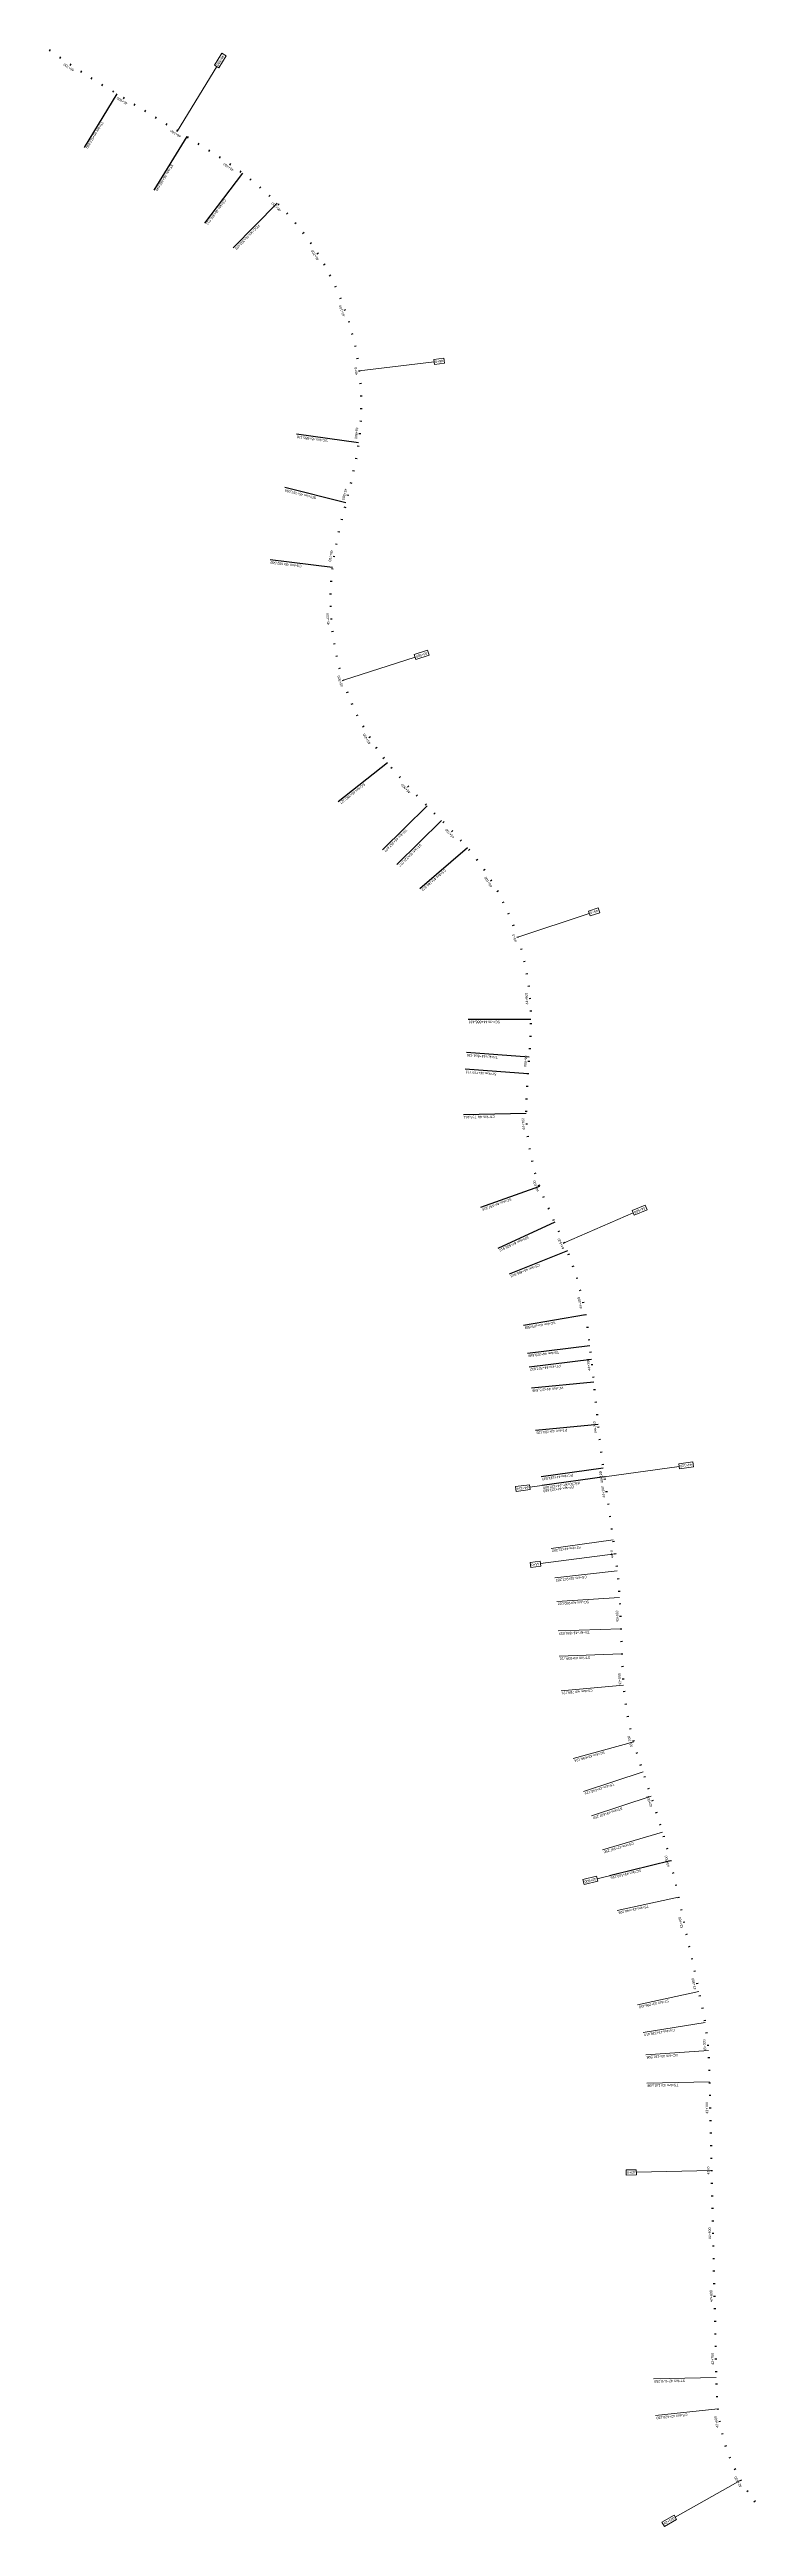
# Model space of a CAD drawing. Header units: metres. Extents: x 286368 to 330619, y 7396693 to 7466163.
# Drawn here: x 318499 to 319624, y 7426212 to 7430158 of the extents above; entities that cross this region are included whole.
import ezdxf

# ---------------------------------------------------------------- set-up
doc = ezdxf.new("R2010")
doc.units = ezdxf.units.M
doc.header["$MEASUREMENT"] = 0
for name, color, linetype, lineweight in [('U-HZ-ESTACAS', 3, 'Continuous', 30), ('U-HZ-KM', 1, 'Continuous', 20), ('U-HZ-NOTAVEIS', 2, 'Continuous', 30)]:
    doc.layers.add(name, color=color, linetype=linetype, lineweight=lineweight)
doc.layers.add('U-HZ-TRAÇO', color=3, linetype='TIC_LINE')
doc.styles.add('ARIAL', font='arial.ttf')
doc.styles.get("Standard").update_dxf_attribs({"font": 'arial.ttf'})
doc.linetypes.add('L7-V2_LINE', pattern='A,3.5,-0.25,["L7-V2",Standard,S=0.175,R=0,X=-0.05,Y=-0.1],-0.75', length=4.5)
doc.linetypes.add('TIC_LINE', pattern='A,3.5,-0.25,["TIC",Standard,S=0.175,R=0,X=-0.05,Y=-0.1],-0.5', length=4.25)

# ---------------------------------------------------------------- blocks, each defined once
blk = doc.blocks.new('AeccTickLine')
at = {"layer": 'U-HZ-TRAÇO', "lineweight": -2}
blk.add_line((0, 1), (0, -1), dxfattribs=at)
blk = doc.blocks.new('AeccTick (TIC)')
at = {"layer": 'U-HZ-TRAÇO', "lineweight": -2}
blk.add_line((0, 0.75), (0, -0.75), dxfattribs=at)

msp = doc.modelspace()

# ---------------------------------------------------------------- linework, layer by layer
at = {"layer": 'U-HZ-KM', "linetype": 'Continuous', "lineweight": 0}
for p, q in [((318702.8, 7430028.7), (318765.4, 7430131)), ((318773.7, 7430152.3), (318762, 7430133.1)), ((318762, 7430133.1), (318768.9, 7430128.9)), ((318768.9, 7430128.9), (318780.6, 7430148.1)), ((318780.6, 7430148.1), (318773.7, 7430152.3)), ((318992.5, 7429646.3), (319111.7, 7429660.5)), ((319127.4, 7429666.4), (319111.2, 7429664.5)), ((319111.2, 7429664.5), (319112.2, 7429656.4)), ((319112.2, 7429656.4), (319128.3, 7429658.4)), ((319128.3, 7429658.4), (319127.4, 7429666.4)), ((318967.1, 7429153.3), (319081.3, 7429190.2)), ((319101.4, 7429201), (319080.1, 7429194.1)), ((319080.1, 7429194.1), (319082.5, 7429186.4)), ((319082.5, 7429186.4), (319103.9, 7429193.3)), ((319103.9, 7429193.3), (319101.4, 7429201)), ((319244.8, 7428744.3), (319358.8, 7428781.8)), ((319373, 7428790.7), (319357.5, 7428785.6)), ((319357.5, 7428785.6), (319360, 7428778)), ((319360, 7428778), (319375.5, 7428783)), ((319375.5, 7428783), (319373, 7428790.7)), ((319318.7, 7428257.3), (319429, 7428304.7)), ((319448, 7428317.3), (319427.4, 7428308.4)), ((319427.4, 7428308.4), (319430.5, 7428301)), ((319430.5, 7428301), (319451.2, 7428309.9)), ((319451.2, 7428309.9), (319448, 7428317.3)), ((319523.6, 7427908.1), (319501.3, 7427905)), ((319524.7, 7427900.1), (319523.6, 7427908.1)), ((319263.6, 7427871.8), (319241.4, 7427868.7)), ((319241.4, 7427868.7), (319242.5, 7427860.8)), ((319264.8, 7427863.9), (319263.6, 7427871.8)), ((319383, 7427884.4), (319264.2, 7427867.8)), ((319383, 7427884.4), (319501.9, 7427901)), ((319501.3, 7427905), (319502.5, 7427897)), ((319502.5, 7427897), (319524.7, 7427900.1)), ((319242.5, 7427860.8), (319264.8, 7427863.9)), ((319280.6, 7427750), (319264.5, 7427747.8)), ((319281.7, 7427742), (319280.6, 7427750)), ((319400.1, 7427761.9), (319281.1, 7427746)), ((319264.5, 7427747.8), (319265.6, 7427739.8)), ((319265.6, 7427739.8), (319281.7, 7427742)), ((319370.6, 7427248), (319348.8, 7427242.6)), ((319348.8, 7427242.6), (319350.7, 7427234.8)), ((319350.7, 7427234.8), (319372.5, 7427240.2)), ((319372.5, 7427240.2), (319370.6, 7427248)), ((319488.1, 7427272.8), (319371.6, 7427244.1)), ((319433.7, 7426780.5), (319417.5, 7426780.1)), ((319417.5, 7426780.1), (319417.6, 7426772)), ((319417.6, 7426772), (319433.9, 7426772.4)), ((319433.9, 7426772.4), (319433.7, 7426780.5)), ((319553.8, 7426779.1), (319433.8, 7426776.4)), ((319600.3, 7426285.9), (319495.9, 7426226.8)), ((319493.9, 7426230.3), (319474.4, 7426219.2)), ((319474.4, 7426219.2), (319478.4, 7426212.2)), ((319478.4, 7426212.2), (319497.9, 7426223.2)), ((319497.9, 7426223.2), (319493.9, 7426230.3))]:
    msp.add_line(p, q, dxfattribs=at)
at = {"layer": 'U-HZ-NOTAVEIS', "color": 1, "linetype": 'Continuous', "lineweight": -3}
for p, q in [((318606.5, 7430087.6), (318554.3, 7430002.3)), ((318717.6, 7430019.6), (318665.4, 7429934.3)), ((318806.3, 7429961.4), (318746.1, 7429881.5)), ((318861.9, 7429913.3), (318791.6, 7429842.2)), ((318991.5, 7429531.7), (318892.4, 7429545.4)), ((318971.1, 7429435.9), (318874.1, 7429460.2)), ((318949.8, 7429333.1), (318850.5, 7429345.2)), ((319037.4, 7429021.9), (318958.9, 7428959.9)), ((319100.4, 7428953.4), (319029.3, 7428883)), ((319123.6, 7428929.9), (319052.5, 7428859.6)), ((319164.7, 7428886.3), (319088.8, 7428821.2)), ((319265.9, 7428613), (319165.9, 7428612.9)), ((319263, 7428553), (319163.3, 7428560.2)), ((319261.1, 7428526.4), (319161.4, 7428533.5)), ((319258.5, 7428462.9), (319158.5, 7428461.2)), ((319279.7, 7428347.1), (319185.6, 7428313.3)), ((319304, 7428290.1), (319213.1, 7428248.3)), ((319324.1, 7428244.3), (319231.3, 7428207.1)), ((319352.9, 7428142.3), (319254.3, 7428125.5)), ((319359.7, 7428092.8), (319260.4, 7428080.9)), ((319362.3, 7428071.1), (319263, 7428059.2)), ((319366.2, 7428035.1), (319266.7, 7428025.3)), ((319372.8, 7427967.9), (319273.3, 7427958.1)), ((319381.1, 7427898.2), (319282.1, 7427884.4)), ((319383, 7427884.4), (319284, 7427870.6))]:
    msp.add_line(p, q, dxfattribs=at)
at = {"layer": 'U-HZ-NOTAVEIS', "color": 1, "linetype": 'Continuous', "lineweight": 0}
for p, q in [((319383, 7427884.4), (319284, 7427870.6)), ((319397, 7427784), (319298, 7427770.2)), ((319403.5, 7427734.4), (319304.1, 7427723.3)), ((319407.2, 7427692.3), (319307.4, 7427685.9)), ((319409.4, 7427642.4), (319309.5, 7427638.8)), ((319410.9, 7427602.1), (319310.9, 7427598.5)), ((319413.5, 7427552.2), (319313.9, 7427543.6)), ((319429.7, 7427462.1), (319333.3, 7427435.5)), ((319444.6, 7427414.4), (319349.6, 7427383)), ((319457.4, 7427375.6), (319362.5, 7427344.2)), ((319475.7, 7427318.4), (319379.8, 7427289.9)), ((319488, 7427273.1), (319390.9, 7427249.1)), ((319501.2, 7427214.5), (319403.5, 7427193.5)), ((319533.6, 7427064.2), (319435.9, 7427043.2)), ((319543.3, 7427015.2), (319444.7, 7426999)), ((319548.6, 7426970.6), (319448.9, 7426963.4)), ((319550.6, 7426920.7), (319450.6, 7426918.4)), ((319561.2, 7426449.5), (319461.3, 7426447.2)), ((319563.8, 7426399.5), (319464.4, 7426388.8))]:
    msp.add_line(p, q, dxfattribs=at)

# ---------------------------------------------------------------- block references
at = {"layer": 'U-HZ-TRAÇO', "linetype": 'Continuous', "lineweight": -3}
for p, xscale, yscale, zscale, rotation in [((318500, 7430156.9), 1.5, 1.5, 1.5, 143.7404712262163), ((318516.3, 7430145.3), 1.5, 1.5, 1.5, 145.1267870504186), ((318532.8, 7430134), 1.5, 1.5, 1.5, 146.2813426519962), ((318549.6, 7430123), 1.5, 1.5, 1.5, 147.2002891414183), ((318566.4, 7430112.3), 1.5, 1.5, 1.5, 147.8816454508764), ((318583.4, 7430101.8), 1.5, 1.5, 1.5, 148.3245708729095), ((318600.5, 7430091.3), 1.5, 1.5, 1.5, 148.5288076428532), ((318617.5, 7430080.8), 1.5, 1.5, 1.5, 148.5438942055127), ((318634.6, 7430070.4), 1.5, 1.5, 1.5, 148.5438942055127), ((318651.6, 7430060), 1.5, 1.5, 1.5, 148.5438942055127), ((318668.7, 7430049.5), 1.5, 1.5, 1.5, 148.5438942055127), ((318685.8, 7430039.1), 1.5, 1.5, 1.5, 148.5438942055127), ((318702.8, 7430028.7), 1.5, 1.5, 1.5, 148.5438942055127), ((318719.9, 7430018.2), 1.5, 1.5, 1.5, 148.5404742730825), ((318736.9, 7430007.8), 1.5, 1.5, 1.5, 148.2923356896488), ((318753.9, 7429997.2), 1.5, 1.5, 1.5, 147.6515645882198), ((318770.7, 7429986.3), 1.5, 1.5, 1.5, 146.6181609687955), ((318787.3, 7429975.1), 1.5, 1.5, 1.5, 145.1921248313759), ((318803.5, 7429963.5), 1.5, 1.5, 1.5, 143.3734561759609), ((318819.3, 7429951.2), 1.5, 1.5, 1.5, 141.2959483027731), ((318834.7, 7429938.4), 1.5, 1.5, 1.5, 139.2124654113728), ((318849.6, 7429925.1), 1.5, 1.5, 1.5, 137.1289825200213), ((318864, 7429911.2), 1.5, 1.5, 1.5, 134.9765582098667), ((318877.8, 7429896.8), 1.5, 1.5, 1.5, 132.4300791203451), ((318891, 7429881.7), 1.5, 1.5, 1.5, 129.8836000309251), ((318903.5, 7429866.1), 1.5, 1.5, 1.5, 127.3371209413906), ((318915.3, 7429849.9), 1.5, 1.5, 1.5, 124.7906418519721), ((318926.3, 7429833.3), 1.5, 1.5, 1.5, 122.2441627624525), ((318936.6, 7429816.1), 1.5, 1.5, 1.5, 119.6976836730102), ((318946.1, 7429798.5), 1.5, 1.5, 1.5, 117.1512045834998), ((318954.8, 7429780.5), 1.5, 1.5, 1.5, 114.6047254940434), ((318962.8, 7429762.2), 1.5, 1.5, 1.5, 112.0582464045616), ((318969.9, 7429743.5), 1.5, 1.5, 1.5, 109.5117673151411), ((318976.1, 7429724.5), 1.5, 1.5, 1.5, 106.9652882257153), ((318981.5, 7429705.2), 1.5, 1.5, 1.5, 104.4188091361573), ((318986.1, 7429685.7), 1.5, 1.5, 1.5, 101.8723300467738), ((318989.7, 7429666.1), 1.5, 1.5, 1.5, 99.32585095730316), ((318992.5, 7429646.3), 1.5, 1.5, 1.5, 96.7793718677367), ((318994.5, 7429626.4), 1.5, 1.5, 1.5, 94.23289277832471), ((318995.5, 7429606.4), 1.5, 1.5, 1.5, 91.68641368888447), ((318994.9, 7429566.4), 1.499999999999999, 1.499999999999999, 1.499999999999999, 86.59345550982903), ((318995.6, 7429586.4), 1.5, 1.5, 1.5, 89.13993459933042), ((318990.8, 7429526.7), 1.5, 1.5, 1.5, 81.5175639685485), ((318993.3, 7429546.5), 1.5, 1.5, 1.5, 84.04697642041907), ((318983.4, 7429487.3), 1.5, 1.5, 1.5, 77.73002938108718), ((318987.4, 7429506.9), 1.5, 1.5, 1.5, 79.36402480208987), ((318974.2, 7429448.4), 1.5, 1.5, 1.5, 76.02066977544938), ((318979, 7429467.8), 1.5, 1.5, 1.5, 76.61557770554032), ((318964.6, 7429409.6), 1.5, 1.5, 1.5, 76.38948515163513), ((318969.4, 7429429), 1.5, 1.5, 1.5, 75.9453055908143), ((318955.9, 7429370.6), 1.499999999999999, 1.499999999999999, 1.499999999999999, 78.83647550964443), ((318960, 7429390.1), 1.5, 1.5, 1.5, 77.35320845791185), ((318949.6, 7429331.1), 1.5, 1.5, 1.5, 83.35885984831474), ((318952.3, 7429350.9), 1.5, 1.5, 1.5, 80.8392863068329), ((318946.8, 7429291.2), 1.5, 1.5, 1.5, 88.81560075429947), ((318947.7, 7429311.2), 1.5, 1.5, 1.5, 86.08723030132747), ((318946.9, 7429271.2), 1.5, 1.5, 1.5, 91.54397120733393), ((318947.9, 7429251.2), 1.5, 1.5, 1.5, 94.27234166026616), ((318949.9, 7429231.3), 1.5, 1.5, 1.5, 97.0007121132291), ((318952.8, 7429211.5), 1.5, 1.5, 1.5, 99.72908256627188), ((318956.6, 7429191.9), 1.5, 1.5, 1.5, 102.457453019309), ((318961.4, 7429172.5), 1.5, 1.5, 1.5, 105.1858234722465), ((318967.1, 7429153.3), 1.5, 1.5, 1.5, 107.9141939253666), ((318973.7, 7429134.4), 1.5, 1.5, 1.5, 110.642564378318), ((318981.2, 7429115.9), 1.5, 1.5, 1.5, 113.3709348313595), ((318989.6, 7429097.7), 1.5, 1.5, 1.5, 116.0993052843855), ((318998.8, 7429080), 1.5, 1.5, 1.5, 118.8276757373296), ((319008.9, 7429062.7), 1.5, 1.5, 1.5, 121.5560461903807), ((319019.7, 7429045.9), 1.5, 1.5, 1.5, 124.2844166433347), ((319031.4, 7429029.7), 1.5, 1.5, 1.5, 127.0127870963212), ((319043.8, 7429014), 1.5, 1.5, 1.5, 129.6645715279245), ((319056.9, 7428998.8), 1.5, 1.5, 1.5, 131.8004942244752), ((319070.4, 7428984.1), 1.5, 1.5, 1.5, 133.350615428532), ((319084.3, 7428969.7), 1.5, 1.5, 1.5, 134.314935140095), ((319098.3, 7428955.5), 1.5, 1.5, 1.5, 134.6934533591642), ((319112.4, 7428941.2), 1.5, 1.5, 1.5, 134.6997100457464), ((319126.4, 7428927), 1.5, 1.5, 1.5, 134.6808645801573), ((319140.4, 7428912.7), 1.5, 1.5, 1.5, 134.0409922541982), ((319154.2, 7428898.2), 1.5, 1.5, 1.5, 132.4916631085541), ((319167.4, 7428883.2), 1.5, 1.5, 1.5, 130.0517226076211), ((319179.9, 7428867.6), 1.5, 1.5, 1.5, 127.3233521546912), ((319191.6, 7428851.4), 1.5, 1.5, 1.5, 124.5949817018468), ((319202.6, 7428834.7), 1.5, 1.5, 1.5, 121.8666112489366), ((319212.7, 7428817.4), 1.5, 1.5, 1.5, 119.1382407960308), ((319222, 7428799.7), 1.5, 1.5, 1.5, 116.4098703431709), ((319230.5, 7428781.6), 1.5, 1.5, 1.5, 113.6814998903594), ((319238.1, 7428763.1), 1.5, 1.5, 1.5, 110.9531294373798), ((319244.8, 7428744.3), 1.5, 1.5, 1.5, 108.224758984536), ((319250.6, 7428725.1), 1.5, 1.5, 1.5, 105.496388531698), ((319255.5, 7428705.7), 1.5, 1.5, 1.5, 102.7680180787949), ((319259.4, 7428686.1), 1.5, 1.5, 1.5, 100.0396476259006), ((319262.5, 7428666.4), 1.5, 1.5, 1.5, 97.31127717296252), ((319264.5, 7428646.5), 1.5, 1.5, 1.5, 94.58290672007698), ((319265.7, 7428626.5), 1.500000000000001, 1.500000000000001, 1.500000000000001, 91.854536267278), ((319265.2, 7428586.5), 1.5, 1.5, 1.5, 87.19228599608877), ((319265.8, 7428606.5), 1.5, 1.5, 1.5, 89.17325763978029), ((319262.6, 7428546.6), 1.5, 1.5, 1.5, 85.91162133419513), ((319264, 7428566.6), 1.5, 1.5, 1.5, 86.12077116975395), ((319259.8, 7428506.7), 1.5, 1.5, 1.5, 86.39819690132774), ((319261.1, 7428526.7), 1.5, 1.5, 1.5, 85.91162133419513), ((319258.4, 7428466.7), 1.5, 1.5, 1.5, 90.37635034825844), ((319258.7, 7428486.7), 1.5, 1.5, 1.5, 87.8864054243059), ((319259.1, 7428446.8), 1.5, 1.5, 1.5, 93.54099435260832), ((319260.9, 7428426.8), 1.5, 1.5, 1.5, 96.72409321458754), ((319263.8, 7428407.1), 1.5, 1.5, 1.5, 99.90719207634922), ((319267.8, 7428387.5), 1.5, 1.5, 1.5, 103.0902909382346), ((319272.8, 7428368.1), 1.5, 1.5, 1.5, 106.2733898001313), ((319279, 7428349.1), 1.5, 1.5, 1.5, 109.4564886618842), ((319286.1, 7428330.4), 1.5, 1.5, 1.5, 112.2275909710453), ((319294, 7428312), 1.5, 1.5, 1.5, 113.9774601035868), ((319302.2, 7428293.8), 1.5, 1.5, 1.5, 114.7005231516645), ((319310.6, 7428275.6), 1.5, 1.5, 1.5, 114.4316359716628), ((319318.7, 7428257.3), 1.5, 1.5, 1.5, 113.2437217165845), ((319326.3, 7428238.8), 1.5, 1.5, 1.5, 111.1791845968446), ((319333.1, 7428220), 1.5, 1.5, 1.5, 108.887353416402), ((319339.2, 7428201), 1.5, 1.5, 1.5, 106.595522235852), ((319344.5, 7428181.7), 1.5, 1.5, 1.5, 104.3036910554059), ((319349.1, 7428162.3), 1.5, 1.5, 1.5, 102.0118598749147), ((319352.9, 7428142.6), 1.5, 1.5, 1.5, 99.72002869442319), ((319355.9, 7428122.8), 1.5, 1.5, 1.5, 97.87244159831594), ((319358.5, 7428103), 1.5, 1.5, 1.5, 96.94147649080935), ((319360.8, 7428083.1), 1.500000000000001, 1.500000000000001, 1.500000000000001, 96.81965813045086), ((319363.2, 7428063.3), 1.5, 1.5, 1.5, 96.56354762224854), ((319363.2, 7428063.3), 1.5, 1.5, 1.5, 96.56354762224854), ((319365.4, 7428043.4), 1.5, 1.5, 1.5, 95.90873871353725), ((319367.3, 7428023.5), 1.5, 1.5, 1.5, 95.6352366123399), ((319369.3, 7428003.6), 1.5, 1.5, 1.5, 95.6352366123399), ((319371.3, 7427983.7), 1.5, 1.5, 1.5, 95.6352366123399), ((319373.2, 7427963.8), 1.5, 1.5, 1.5, 95.77056197723778), ((319375.4, 7427943.9), 1.5, 1.5, 1.5, 96.42537088595218), ((319377.7, 7427924), 1.500000000000001, 1.500000000000001, 1.500000000000001, 97.08017979469271), ((319380.3, 7427904.2), 1.5, 1.5, 1.5, 97.73498870339974), ((319383, 7427884.4), 1.5, 1.5, 1.5, 97.93494901918976)]:
    msp.add_blockref('AeccTickLine', p, dxfattribs=dict(at, xscale=xscale, yscale=yscale, zscale=zscale, rotation=rotation))
at = {"layer": 'U-HZ-TRAÇO', "linetype": 'L7-V2_LINE', "lineweight": 30}
for p, xscale, yscale, zscale, rotation in [((319383, 7427884.4), 2, 2, 2, 97.93493290567275), ((319383.6, 7427880.8), 2, 2, 2, 97.93493290567275), ((319386.3, 7427860.9), 2, 2, 2, 97.93493290567275), ((319389.1, 7427841.1), 2, 2, 2, 97.93493290567275), ((319391.8, 7427821.3), 2, 2, 2, 97.93493290567275), ((319394.6, 7427801.5), 2, 2, 2, 97.93493290567275), ((319397.4, 7427781.7), 2, 2, 2, 97.93161642938198), ((319400.1, 7427761.9), 2, 2, 2, 97.6188519246063), ((319402.6, 7427742.1), 2, 2, 2, 96.79702077226763), ((319404.8, 7427722.2), 2, 2, 2, 95.56211383715963), ((319406.5, 7427702.2), 2, 2, 2, 94.2888742923789), ((319407.8, 7427682.3), 1.999999999999999, 1.999999999999999, 1.999999999999999, 93.08018385437795), ((319408.7, 7427662.3), 1.999999999999999, 1.999999999999999, 1.999999999999999, 92.3172140339088), ((319409.4, 7427642.3), 2, 2, 2, 92.0633738820819), ((319410.2, 7427622.3), 2, 2, 2, 92.0633738820819), ((319410.9, 7427602.3), 2, 2, 2, 92.0633738820819), ((319411.6, 7427582.4), 1.999999999999999, 1.999999999999999, 1.999999999999999, 92.51220121542949), ((319412.7, 7427562.4), 2, 2, 2, 93.87677103022189), ((319414.5, 7427542.5), 2, 2, 2, 96.04633280229606), ((319417, 7427522.6), 2, 2, 2, 98.33816398272891), ((319420.3, 7427502.9), 1.999999999999999, 1.999999999999999, 1.999999999999999, 100.6299951633081), ((319424.3, 7427483.3), 1.999999999999999, 1.999999999999999, 1.999999999999999, 102.9218263438461), ((319429.2, 7427463.9), 2, 2, 2, 105.2136575243299), ((319434.8, 7427444.7), 2, 2, 2, 107.1255375809573), ((319440.9, 7427425.7), 2, 2, 2, 108.1280174461334), ((319447.1, 7427406.7), 1.999999999999998, 1.999999999999998, 1.999999999999998, 108.2896440276894), ((319453.4, 7427387.7), 1.999999999999998, 1.999999999999998, 1.999999999999998, 108.2896440276894), ((319459.7, 7427368.7), 2, 2, 2, 108.2645470754898), ((319465.9, 7427349.7), 1.999999999999999, 1.999999999999999, 1.999999999999999, 107.935103002957), ((319472, 7427330.6), 2, 2, 2, 107.2238693041575), ((319477.7, 7427311.5), 2, 2, 2, 106.1561988159723), ((319483.1, 7427292.2), 2, 2, 2, 105.0102832257446), ((319488.1, 7427272.8), 2, 2, 2, 103.8644104676472), ((319492.7, 7427253.4), 2, 2, 2, 102.9145330699662), ((319497.1, 7427233.9), 1.999999999999999, 1.999999999999999, 1.999999999999999, 102.3459606117687), ((319501.3, 7427214.3), 2, 2, 2, 102.1592677430306), ((319505.5, 7427194.8), 2, 2, 2, 102.1592677430306), ((319509.7, 7427175.2), 2, 2, 2, 102.1592677430306), ((319513.9, 7427155.7), 2, 2, 2, 102.1592677430306), ((319518.1, 7427136.1), 2, 2, 2, 102.1592677430306), ((319522.4, 7427116.6), 2, 2, 2, 102.1592677430306), ((319526.6, 7427097), 2, 2, 2, 102.1592677430306), ((319530.8, 7427077.5), 2, 2, 2, 102.1592677430306), ((319535, 7427057.9), 2, 2, 2, 102.1115938999545), ((319539.1, 7427038.3), 1.999999999999999, 1.999999999999999, 1.999999999999999, 101.3576623049641), ((319542.8, 7427018.7), 2, 2, 2, 99.68928170621784), ((319545.7, 7426998.9), 2, 2, 2, 97.41325070954537), ((319547.9, 7426979), 2, 2, 2, 95.121419528961), ((319549.3, 7426959.1), 2, 2, 2, 92.98674699701692), ((319550.1, 7426939.1), 1.999999999999999, 1.999999999999999, 1.999999999999999, 91.68565304315345), ((319550.6, 7426919.1), 1.999999999999999, 1.999999999999999, 1.999999999999999, 91.29760222557842), ((319551.1, 7426899.1), 1.999999999999999, 1.999999999999999, 1.999999999999999, 91.29760222557842), ((319551.5, 7426879.1), 1.999999999999999, 1.999999999999999, 1.999999999999999, 91.29760222557842), ((319552, 7426859.1), 1.999999999999999, 1.999999999999999, 1.999999999999999, 91.29760222557842), ((319552.4, 7426839.1), 1.999999999999999, 1.999999999999999, 1.999999999999999, 91.29760222557842), ((319552.9, 7426819.1), 1.999999999999999, 1.999999999999999, 1.999999999999999, 91.29760222557842), ((319553.3, 7426799.1), 1.999999999999999, 1.999999999999999, 1.999999999999999, 91.29760222557842), ((319553.8, 7426779.1), 1.999999999999999, 1.999999999999999, 1.999999999999999, 91.29760222557842), ((319554.2, 7426759.1), 1.999999999999999, 1.999999999999999, 1.999999999999999, 91.29760222557842), ((319554.7, 7426739.1), 1.999999999999999, 1.999999999999999, 1.999999999999999, 91.29760222557842), ((319555.1, 7426719.1), 1.999999999999999, 1.999999999999999, 1.999999999999999, 91.29760222557842), ((319555.6, 7426699.1), 1.999999999999999, 1.999999999999999, 1.999999999999999, 91.29760222557842), ((319556, 7426679.2), 1.999999999999999, 1.999999999999999, 1.999999999999999, 91.29760222557842), ((319556.5, 7426659.2), 1.999999999999999, 1.999999999999999, 1.999999999999999, 91.29760222557842), ((319556.9, 7426639.2), 1.999999999999999, 1.999999999999999, 1.999999999999999, 91.29760222557842), ((319557.4, 7426619.2), 1.999999999999999, 1.999999999999999, 1.999999999999999, 91.29760222557842), ((319557.8, 7426599.2), 1.999999999999999, 1.999999999999999, 1.999999999999999, 91.29760222557842), ((319558.3, 7426579.2), 1.999999999999999, 1.999999999999999, 1.999999999999999, 91.29760222557842), ((319558.8, 7426559.2), 1.999999999999999, 1.999999999999999, 1.999999999999999, 91.29760222557842), ((319559.2, 7426539.2), 1.999999999999999, 1.999999999999999, 1.999999999999999, 91.29760222557842), ((319559.7, 7426519.2), 1.999999999999999, 1.999999999999999, 1.999999999999999, 91.29760222557842), ((319560.1, 7426499.2), 1.999999999999999, 1.999999999999999, 1.999999999999999, 91.29760222557842), ((319560.6, 7426479.2), 1.999999999999999, 1.999999999999999, 1.999999999999999, 91.29760222557842), ((319561, 7426459.2), 1.999999999999999, 1.999999999999999, 1.999999999999999, 91.29760222557842), ((319561.5, 7426439.2), 2, 2, 2, 91.50167123584147), ((319562.2, 7426419.2), 2, 2, 2, 93.07490370753278), ((319563.8, 7426399.3), 2, 2, 2, 96.2017983116828), ((319566.6, 7426379.5), 2, 2, 2, 100.0862579397678), ((319570.8, 7426359.9), 1.999999999999999, 1.999999999999999, 1.999999999999999, 103.9707175677729), ((319576.3, 7426340.7), 2, 2, 2, 107.8551771956846), ((319583.1, 7426321.9), 2.000000000000001, 2.000000000000001, 2.000000000000001, 111.739636823753), ((319591.1, 7426303.6), 2, 2, 2, 115.6240964517632), ((319600.3, 7426285.9), 1.999999999999998, 1.999999999999998, 1.999999999999998, 119.5085560796933), ((319610.8, 7426268.8), 2, 2, 2, 123.3930157078107), ((319622.3, 7426252.5), 2, 2, 2, 127.2774753357618)]:
    msp.add_blockref('AeccTick (TIC)', p, dxfattribs=dict(at, xscale=xscale, yscale=yscale, zscale=zscale, rotation=rotation))

# ---------------------------------------------------------------- texts
at = {"layer": 'U-HZ-ESTACAS', "style": 'ARIAL'}
for s, rotation, p in [('46+700', 146.2813, (318538.7, 7430126.1)), ('46+600', 148.5439, (318623.7, 7430073.1)), ('46+500', 148.5439, (318709, 7430021)), ('46+400', 145.1921, (318793, 7429967.1)), ('46+300', 134.9766, (318868.2, 7429902.3)), ('46+200', 122.2442, (318928.4, 7429823.6)), ('46+100', 109.5118, (318969.8, 7429733.6)), ('46+0', 96.7794, (318990, 7429639.7)), ('45+900', 264.047, (318987, 7429556.5)), ('45+800', 256.0207, (318969.4, 7429459.2)), ('45+700', 260.8393, (318946.6, 7429361.2)), ('45+600', 94.2723, (318945.3, 7429241.7)), ('45+500', 107.9142, (318966.8, 7429143.4)), ('45+400', 121.556, (319010.9, 7429053)), ('45+300', 133.3506, (319074.4, 7428975.1)), ('45+200', 134.041, (319144.5, 7428903.7)), ('45+100', 121.8666, (319204.6, 7428825)), ('45+0', 108.2248, (319243.6, 7428737.3)), ('44+900', 94.5829, (319261.9, 7428636.9)), ('44+800', 265.9116, (319256, 7428556.4)), ('44+700', 93.541, (319256.3, 7428437.3)), ('44+600', 109.4565, (319278.9, 7428339.2)), ('44+500', 113.2437, (319319.3, 7428247.5)), ('44+400', 102.0119, (319347.8, 7428152.5)), ('44+300', 96.5635, (319360.9, 7428053.7)), ('44+200', 95.7706, (319370.9, 7427954.2)), ('44+120', 97.9349, (319381, 7427874.7)), ('44+124', 97.9349, (319381.1, 7427874.7)), ('44+100', 97.9349, (319384.3, 7427851.3)), ('44+0', 97.6189, (319397.6, 7427755.3)), ('43+900', 92.3172, (319405.7, 7427652.9)), ('43+800', 93.8768, (319410, 7427552.9)), ('43+700', 105.2137, (319428.4, 7427454.1)), ('43+600', 108.2645, (319459.4, 7427358.8)), ('43+500', 103.8644, (319487.1, 7427263)), ('43+400', 102.1593, (319508.4, 7427165.4)), ('43+300', 102.1593, (319529.5, 7427067.7)), ('43+200', 95.1214, (319545.4, 7426969.5)), ('43+100', 91.2976, (319548.4, 7426869.7)), ('43+0', 91.2976, (319550.6, 7426772.9)), ('42+900', 91.2976, (319552.9, 7426669.8)), ('42+800', 91.2976, (319555.2, 7426569.8)), ('42+700', 91.2976, (319557.4, 7426469.8)), ('42+600', 100.0863, (319565, 7426369.8)), ('42+500', 119.5086, (319602, 7426276.1))]:
    msp.add_text(s, height=4, rotation=rotation, dxfattribs=at).set_placement(p)
at = {"layer": 'U-HZ-KM', "style": 'ARIAL'}
for s, rotation, p in [('46+500', 238.5439, (318774.5, 7430149.6)), ('46+0', 186.7794, (319125.7, 7429664.1)), ('45+500', 197.9142, (319100.2, 7429198.4)), ('45+0', 198.2248, (319371.8, 7428788.2)), ('44+500', 203.2437, (319447, 7428314.6)), ('44+124', 187.9349, (319262, 7427869.6)), ('44+120', 187.9349, (319522, 7427905.8)), ('44+0', 187.6189, (319279, 7427747.7)), ('43+500', 193.8644, (319369.2, 7427245.5)), ('43+0', 181.2976, (319431.8, 7426778.3)), ('42+500', 29.5086, (319479, 7426214.9))]:
    msp.add_text(s, height=4, rotation=rotation, dxfattribs=at).set_placement(p)
at = {"layer": 'U-HZ-NOTAVEIS', "style": 'ARIAL'}
for s, rotation, p in [('TS=km 46+612,890', 238.5439, (318582.2, 7430043.9)), ('ST=km 46+482,640', 238.5439, (318693.3, 7429976)), ('CS=km 46+376,511', 233.016, (318777.8, 7429920.1)), ('PCC=km 46+302,978', 225.3557, (318831.6, 7429879.7)), ('SC=km 45+885,126', 172.1532, (318942.4, 7429536.4)), ('SPI=km 45+787,099', 165.9126, (318924, 7429445.6)), ('CS=km 45+682,069', 173.0766, (318900.7, 7429337)), ('SC=km 45+350,227', 218.346, (319000, 7428989.7)), ('TS=km 45+257,077', 224.6997, (319066.3, 7428916.8)), ('ST=km 45+224,072', 224.6997, (319089.5, 7428893.3)), ('CS=km 45+164,072', 220.6072, (319128.6, 7428852.6)), ('SC=km 44+866,436', 180.0042, (319216.6, 7428610.9)), ('TS=km 44+806,436', 175.9116, (319213.1, 7428554.5)), ('ST=km 44+779,713', 175.9116, (319211.2, 7428527.9)), ('CS=km 44+716,161', 180.9689, (319208.4, 7428460)), ('SC=km 44+597,916', 199.7881, (319234, 7428328.5)), ('SPI=km 44+535,916', 204.7219, (319261.2, 7428268.1)), ('CS=km 44+485,916', 201.8571, (319279.1, 7428224.1)), ('SC=km 44+379,689', 189.6844, (319304.7, 7428132)), ('TS=km 44+329,689', 186.8197, (319310.4, 7428084.8)), ('PT=km 44+307,822', 186.8197, (319312.9, 7428063.1)), ('PC=km 44+271,646', 185.6352, (319317.4, 7428028.2)), ('PT=km 44+204,133', 185.6352, (319323.4, 7427961)), ('PC=km 44+133,893', 187.9349, (319332.6, 7427889.3)), ('INÍCIO=km 44+120,000', 187.9349, (319343.7, 7427876.8)), ('EP=km 44+123,689', 187.9349, (319334.2, 7427870.4)), ('ST=km 44+22,282', 187.9349, (319344.8, 7427774.6)), ('CS=km 43+972,282', 186.344, (319354.7, 7427726.9)), ('SC=km 43+930,032', 183.6543, (319358.1, 7427687.1)), ('TS=km 43+880,032', 182.0634, (319359.6, 7427638.5)), ('ST=km 43+839,791', 182.0634, (319360.3, 7427598.3)), ('CS=km 43+789,791', 184.9244, (319363.8, 7427545.9)), ('SC=km 43+698,124', 195.4287, (319382.7, 7427447)), ('TS=km 43+648,124', 198.2896, (319397.8, 7427396.8)), ('ST=km 43+607,250', 198.2896, (319410.7, 7427358)), ('CS=km 43+547,250', 196.5716, (319429, 7427302.4)), ('SC=km 43+500,226', 193.8773, (319440.7, 7427259.2)), ('TS=km 43+440,226', 192.1593, (319452.9, 7427202)), ('ST=km 43+286,450', 192.1593, (319485.3, 7427051.7)), ('CS=km 43+236,450', 189.2983, (319495, 7427005.2)), ('SC=km 43+191,598', 184.1586, (319499.6, 7426965)), ('TS=km 43+141,598', 181.2976, (319500.7, 7426917.5)), ('ST=km 42+670,250', 181.2976, (319511.4, 7426446.3)), ('CS=km 42+620,250', 186.1532, (319515, 7426392.2))]:
    msp.add_text(s, height=4, rotation=rotation, dxfattribs=at).set_placement(p)

doc.saveas('drawing.dxf')
